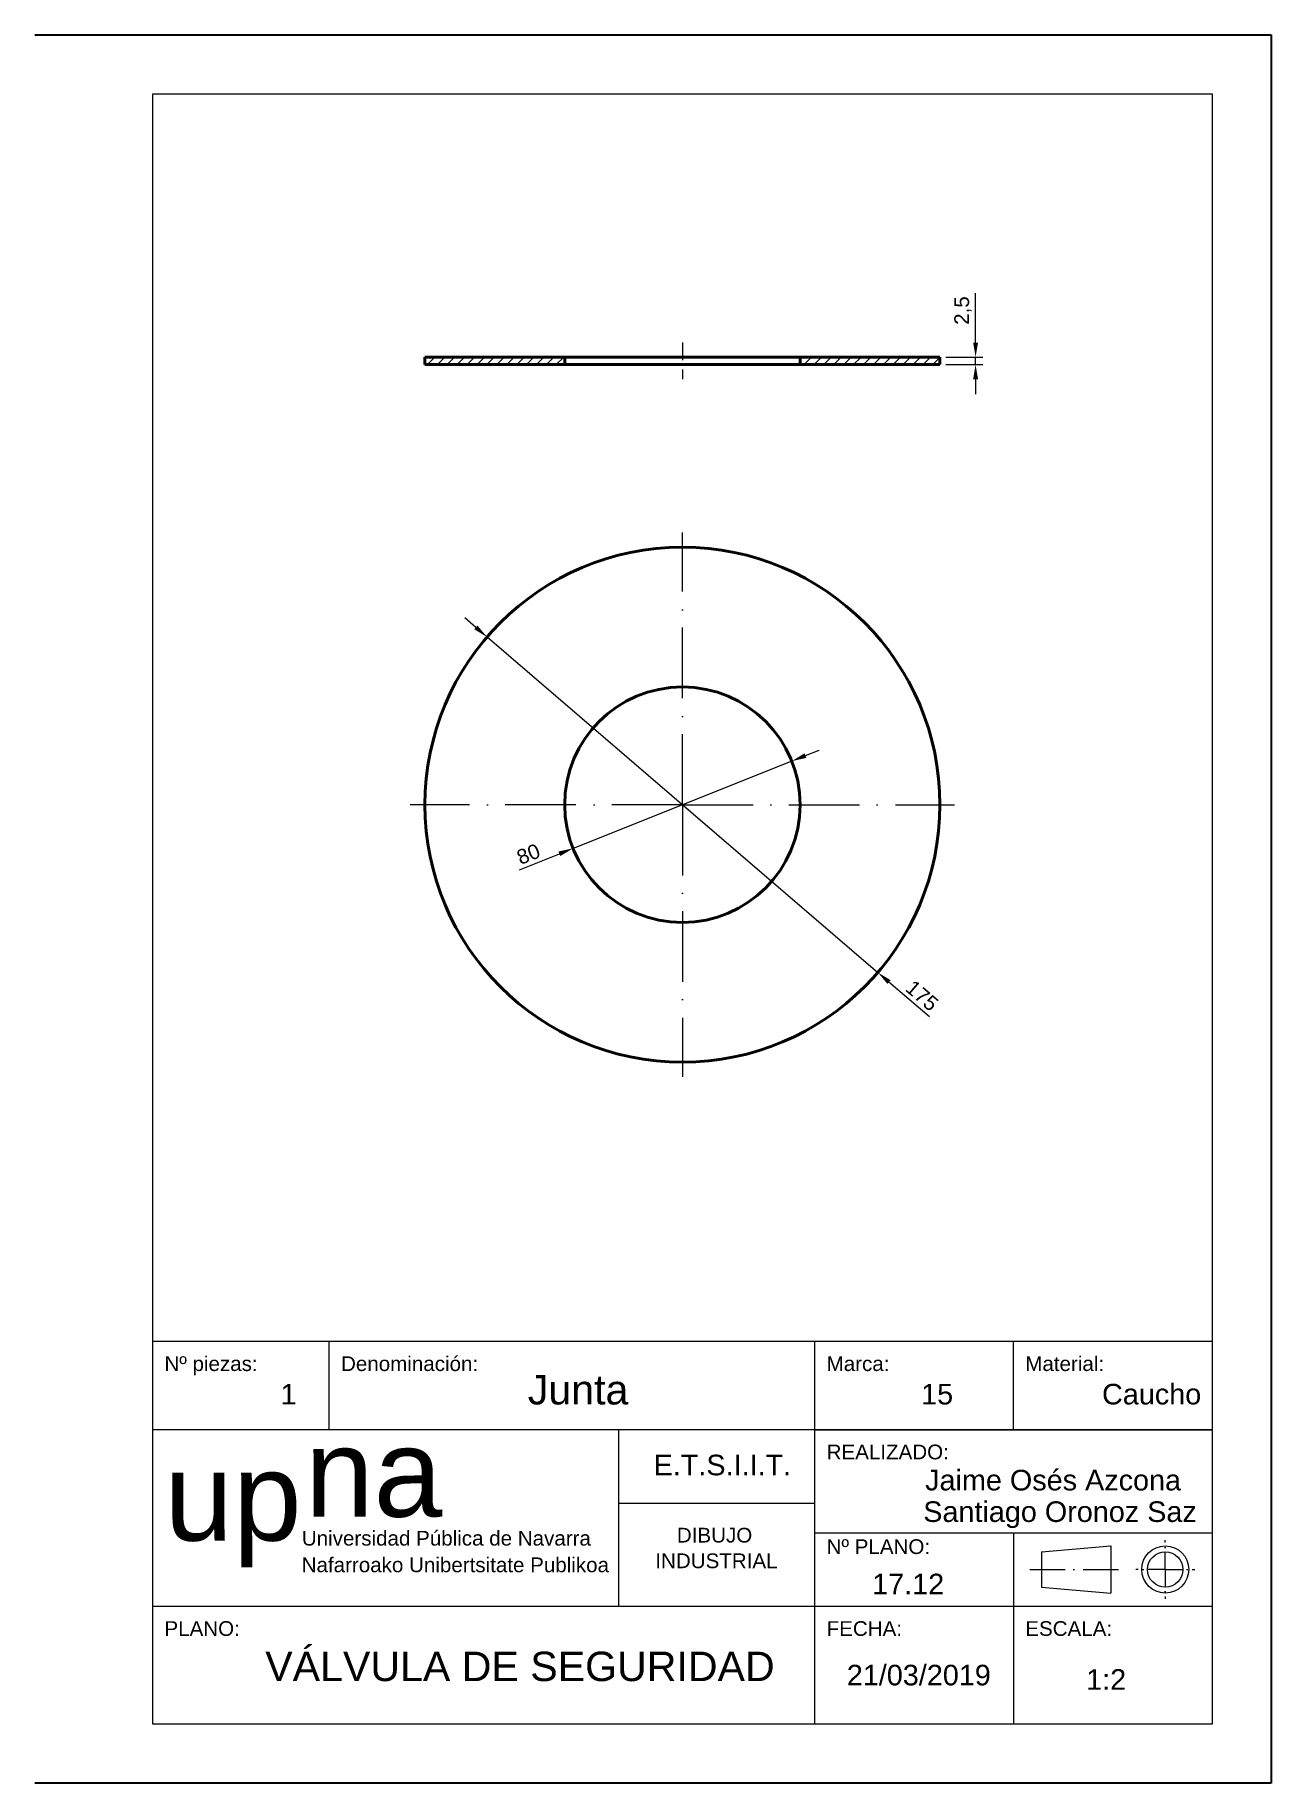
# Model space of a CAD drawing. Header units: millimetres. Extents: x 1800 to 4530, y 1899 to 2196.
# Drawn here: x 4320 to 4530, y 1898.6 to 2195.6 of the extents above; entities that cross this region are included whole.
import ezdxf

# ---------------------------------------------------------------- set-up
doc = ezdxf.new("R2010")
doc.units = ezdxf.units.MM
doc.linetypes.add('ACAD_ISO10W100', pattern=[18, 12, -3, 0, -3])
for name, color, linetype, lineweight in [('010_formato', 5, 'Continuous', 35), ('015_cajetin', 4, 'Continuous', 18), ('020-rotulación_textos', 4, 'Continuous', 18), ('030_linea_continua_gruesa', 7, 'Continuous', 50), ('031_linea_continua_fina', 4, 'Continuous', 18), ('034_ejes', 2, 'ACAD_ISO10W100', 18), ('035_rayados_sombreados', 3, 'Continuous', 18), ('040_cotas.', 1, 'Continuous', 18)]:
    doc.layers.add(name, color=color, linetype=linetype, lineweight=lineweight)
doc.styles.add('Arial 15', font='arial.ttf', dxfattribs={"height": 15})
doc.styles.add('Arial 2.5', font='arial.ttf', dxfattribs={"height": 2.5})
doc.styles.add('Arial 3.5', font='arial.ttf', dxfattribs={"height": 3.5})
doc.styles.add('Arial 5', font='arial.ttf', dxfattribs={"height": 5})
doc.dimstyles.new('Cotas', dxfattribs={"dimtxt": 2.5, "dimasz": 2.5, "dimexe": 1.25, "dimexo": 1, "dimtad": 1, "dimtxsty": 'Arial 2.5', "dimcen": 2.5, "dimadec": 0, "dimazin": 0, "dimtfac": 1, "dimtmove": 0, "dimatfit": 3, "dimfxl": 1, "dimarcsym": 0})

msp = doc.modelspace()

# ---------------------------------------------------------------- texts
at = {"layer": '020-rotulación_textos'}
for s, height, style, p in [('Nº piezas:', 2.5, 'Arial 2.5', (4341.975, 1968.563)), ('Denominación:', 2.5, 'Arial 2.5', (4371.975, 1968.563)), ('Marca:', 2.5, 'Arial 2.5', (4454.475, 1968.563)), ('Material:', 2.5, 'Arial 2.5', (4488.225, 1968.563)), ('1', 3.5, 'Arial 3.5', (4361.704, 1962.887)), ('Junta', 5, 'Arial 5', (4403.71, 1962.887)), ('15', 3.5, 'Arial 3.5', (4470.53, 1962.887)), ('Caucho', 3.5, 'Arial 3.5', (4501.264, 1962.887)), ('E.T.S.I.I.T.', 3.5, 'Arial 3.5', (4425.079, 1950.843)), ('REALIZADO:', 2.5, 'Arial 2.5', (4454.475, 1953.563)), ('up', 15, 'Arial 15', (4341.975, 1939.754)), ('Jaime Osés Azcona', 3.5, 'Arial 3.5', (4471.212, 1948.279)), ('Santiago Oronoz Saz', 3.5, 'Arial 3.5', (4470.888, 1942.922)), ('Universidad Pública de Navarra', 2.5, 'Arial 2.5', (4365.317, 1938.908)), ('DIBUJO', 2.5, 'Arial 2.5', (4429.035, 1939.428)), ('Nº PLANO:', 2.5, 'Arial 2.5', (4454.475, 1937.477)), ('Nafarroako Unibertsitate Publikoa ', 2.5, 'Arial 2.5', (4365.287, 1934.385)), ('INDUSTRIAL', 2.5, 'Arial 2.5', (4425.374, 1935.069)), ('17.12', 3.5, 'Arial 3.5', (4462.213, 1930.625)), ('PLANO:', 2.5, 'Arial 2.5', (4341.975, 1923.563)), ('FECHA:', 2.5, 'Arial 2.5', (4454.475, 1923.563)), ('ESCALA:', 2.5, 'Arial 2.5', (4488.225, 1923.563)), ('VÁLVULA DE SEGURIDAD', 5, 'Arial 5', (4359.097, 1915.883)), ('21/03/2019', 3.5, 'Arial 3.5', (4457.899, 1915.154)), ('1:2', 3.5, 'Arial 3.5', (4498.565, 1914.408))]:
    msp.add_text(s, height=height, dxfattribs=dict(at, style=style)).set_placement(p)
at = {"layer": '020-rotulación_textos', "color": 240, "true_color": 0xed1f24, "style": 'Arial 15'}
msp.add_text('na', height=15, dxfattribs=at).set_placement((4365.864, 1943.809))

# ---------------------------------------------------------------- blocks, each defined once
blk = doc.blocks.new('*D20')
at = {"layer": '040_cotas.', "color": 0, "lineweight": -2, "transparency": 16777216}
for p, q in [((4450.87, 2073.12), (4453.2, 2074.05)), ((4448.55, 2072.19), (4411.4, 2057.37)), ((4402.27, 2053.73), (4409.08, 2056.44))]:
    blk.add_line(p, q, dxfattribs=at)
at = {"layer": '040_cotas.', "color": 0, "transparency": 16777216}
for points in [[(4450.72, 2073.51), (4451.03, 2072.73), (4448.55, 2072.19)], [(4408.92, 2056.83), (4409.23, 2056.06), (4411.4, 2057.37)]]:
    blk.add_solid(points, dxfattribs=at)
at = {"layer": 'Defpoints', "color": 0, "transparency": 16777216}
for p in [(4448.55, 2072.19), (4411.4, 2057.37)]:
    blk.add_point(p, dxfattribs=at)
at = {"layer": '040_cotas.', "color": 0, "transparency": 16777216, "insert": (4403.81, 2056.39), "char_height": 2.5, "attachment_point": 5, "rotation": 21.7515, "style": 'Arial 2.5'}
blk.add_mtext('80', dxfattribs=at)
blk = doc.blocks.new('*D21')
at = {"layer": '040_cotas.', "color": 0, "lineweight": -2, "transparency": 16777216}
for p, q in [((4394.88, 2094.9), (4392.98, 2096.53)), ((4396.78, 2093.28), (4463.17, 2036.29)), ((4471.94, 2028.76), (4465.07, 2034.66))]:
    blk.add_line(p, q, dxfattribs=at)
at = {"layer": '040_cotas.', "color": 0, "transparency": 16777216}
for points in [[(4395.15, 2095.22), (4394.61, 2094.59), (4396.78, 2093.28)], [(4465.34, 2034.97), (4464.8, 2034.34), (4463.17, 2036.29)]]:
    blk.add_solid(points, dxfattribs=at)
at = {"layer": 'Defpoints', "color": 0, "transparency": 16777216}
for p in [(4396.78, 2093.28), (4463.17, 2036.29)]:
    blk.add_point(p, dxfattribs=at)
at = {"layer": '040_cotas.', "color": 0, "transparency": 16777216, "insert": (4470.69, 2032.34), "char_height": 2.5, "attachment_point": 5, "rotation": 319.3584, "style": 'Arial 2.5'}
blk.add_mtext('175', dxfattribs=at)
blk = doc.blocks.new('*D22')
at = {"layer": '040_cotas.', "color": 0, "lineweight": -2, "transparency": 16777216}
for p, q in [((4479.78, 2143.31), (4479.78, 2151.67)), ((4474.73, 2140.81), (4481.03, 2140.81)), ((4474.73, 2139.56), (4481.03, 2139.56)), ((4479.78, 2139.56), (4479.78, 2140.81)), ((4479.78, 2137.06), (4479.78, 2134.56))]:
    blk.add_line(p, q, dxfattribs=at)
at = {"layer": '040_cotas.', "color": 0, "transparency": 16777216}
for points in [[(4479.36, 2143.31), (4480.2, 2143.31), (4479.78, 2140.81)], [(4479.36, 2137.06), (4480.2, 2137.06), (4479.78, 2139.56)]]:
    blk.add_solid(points, dxfattribs=at)
at = {"layer": 'Defpoints', "color": 0, "transparency": 16777216}
for p in [(4473.73, 2140.81), (4473.73, 2139.56), (4479.78, 2140.81)]:
    blk.add_point(p, dxfattribs=at)
at = {"layer": '040_cotas.', "color": 0, "transparency": 16777216, "insert": (4477.65, 2148.74), "char_height": 2.5, "attachment_point": 5, "rotation": 90, "style": 'Arial 2.5'}
blk.add_mtext('2,5', dxfattribs=at)

# ---------------------------------------------------------------- dimensions: what is measured, and where the dimension line sits
at = {"layer": '040_cotas.'}
dim = msp.add_linear_dim(base=(4479.78, 2140.808), p1=(4473.725, 2139.558), p2=(4473.725, 2140.808), angle=90, text='2,5', dimstyle='Cotas', override={"dimscale": 1}, dxfattribs=at)
dim.commit()
dim.dimension.update_dxf_attribs({"geometry": '*D22', "text_midpoint": (4477.652, 2148.74)})
for p1, p2, text, picture, middle in [((4396.778, 2093.276), (4463.173, 2036.285), '175', '*D21', (4470.693, 2032.336)), ((4448.551, 2072.193), (4411.399, 2057.369), '80', '*D20', (4403.81, 2056.388))]:
    dim = msp.add_diameter_dim_2p(p1=p1, p2=p2, text=text, dimstyle='Cotas', override={"dimscale": 1}, dxfattribs=at)
    dim.commit()
    dim.dimension.update_dxf_attribs({"geometry": picture, "text_midpoint": middle})

# ---------------------------------------------------------------- hatches: boundary and pattern name
at = {"layer": '035_rayados_sombreados'}
h = msp.add_hatch(dxfattribs=at)
h.set_pattern_fill('ANSI31', color=256, scale=0.375)
h.set_pattern_definition([(45, (2169.2877, 2218.8853), (-0.841899, 0.841899), [])])
h.paths.add_polyline_path([(4409.975, 2140.808), (4386.225, 2140.808), (4386.225, 2139.558), (4409.975, 2139.558)])
h.paths.add_polyline_path([(4473.725, 2139.558), (4473.725, 2140.808), (4449.975, 2140.808), (4449.975, 2139.558)])

# ---------------------------------------------------------------- linework, layer by layer
at = {"layer": '010_formato'}
for p, q in [((4319.975, 2195.563), (4529.975, 2195.563)), ((4529.975, 2195.563), (4529.975, 1898.563)), ((4529.975, 1898.563), (4319.975, 1898.563))]:
    msp.add_line(p, q, dxfattribs=at)
at = {"layer": '015_cajetin'}
for p, q in [((4339.975, 2185.563), (4519.975, 2185.563)), ((4339.975, 1908.563), (4339.975, 2185.563)), ((4519.975, 2185.563), (4519.975, 1908.563)), ((4519.975, 1973.563), (4339.975, 1973.563)), ((4369.975, 1958.563), (4369.975, 1973.563)), ((4452.475, 1908.563), (4452.475, 1973.563)), ((4486.225, 1958.563), (4486.225, 1973.563)), ((4519.975, 1958.563), (4339.975, 1958.563)), ((4419.197, 1928.563), (4419.197, 1958.563)), ((4452.475, 1958.563), (4519.975, 1958.563)), ((4452.475, 1946.063), (4419.197, 1946.063)), ((4452.475, 1941.063), (4519.975, 1941.063)), ((4486.225, 1941.063), (4486.225, 1908.563)), ((4519.975, 1928.563), (4339.975, 1928.563)), ((4519.975, 1908.563), (4339.975, 1908.563))]:
    msp.add_line(p, q, dxfattribs=at)
at = {"layer": '030_linea_continua_gruesa'}
for p, q in [((4386.225, 2140.808), (4473.725, 2140.808)), ((4386.225, 2139.558), (4386.225, 2140.808)), ((4473.725, 2139.558), (4386.225, 2139.558)), ((4409.975, 2140.808), (4409.975, 2139.558)), ((4449.975, 2140.808), (4449.975, 2139.558)), ((4473.725, 2140.808), (4473.725, 2139.558))]:
    msp.add_line(p, q, dxfattribs=at)
for radius in [43.75, 20]:
    msp.add_circle((4429.975, 2064.781), radius, dxfattribs=at)
at = {"layer": '031_linea_continua_fina'}
for p, q in [((4490.981, 1937.844), (4502.742, 1938.844)), ((4490.981, 1937.844), (4490.981, 1931.844)), ((4502.742, 1938.844), (4502.742, 1930.844)), ((4512.004, 1938.644), (4512.004, 1938.644)), ((4490.981, 1931.844), (4502.742, 1930.844))]:
    msp.add_line(p, q, dxfattribs=at)
for radius in [4, 3]:
    msp.add_circle((4512.004, 1934.844), radius, dxfattribs=at)
at = {"layer": '034_ejes', "ltscale": 0.25}
for p, q in [((4429.975, 2143.308), (4429.975, 2137.058)), ((4512.004, 1934.844), (4512.004, 1939.844)), ((4512.004, 1934.844), (4507.004, 1934.844)), ((4512.004, 1934.844), (4517.004, 1934.844)), ((4512.004, 1934.844), (4512.004, 1929.844))]:
    msp.add_line(p, q, dxfattribs=at)
at = {"layer": '034_ejes'}
for q in [(4429.975, 2111.031), (4383.725, 2064.781), (4476.225, 2064.781), (4429.975, 2018.531)]:
    msp.add_line((4429.975, 2064.781), q, dxfattribs=at)
at = {"layer": '034_ejes', "ltscale": 0.5}
msp.add_line((4488.981, 1934.844), (4504.742, 1934.844), dxfattribs=at)

msp.set_redraw_order([(e.dxf.handle, doc.entitydb.next_handle()) for e in msp.query("TEXT MTEXT ATTDEF DIMENSION ARC_DIMENSION")])  # texts and dimensions are drawn at this point

doc.saveas('drawing.dxf')
